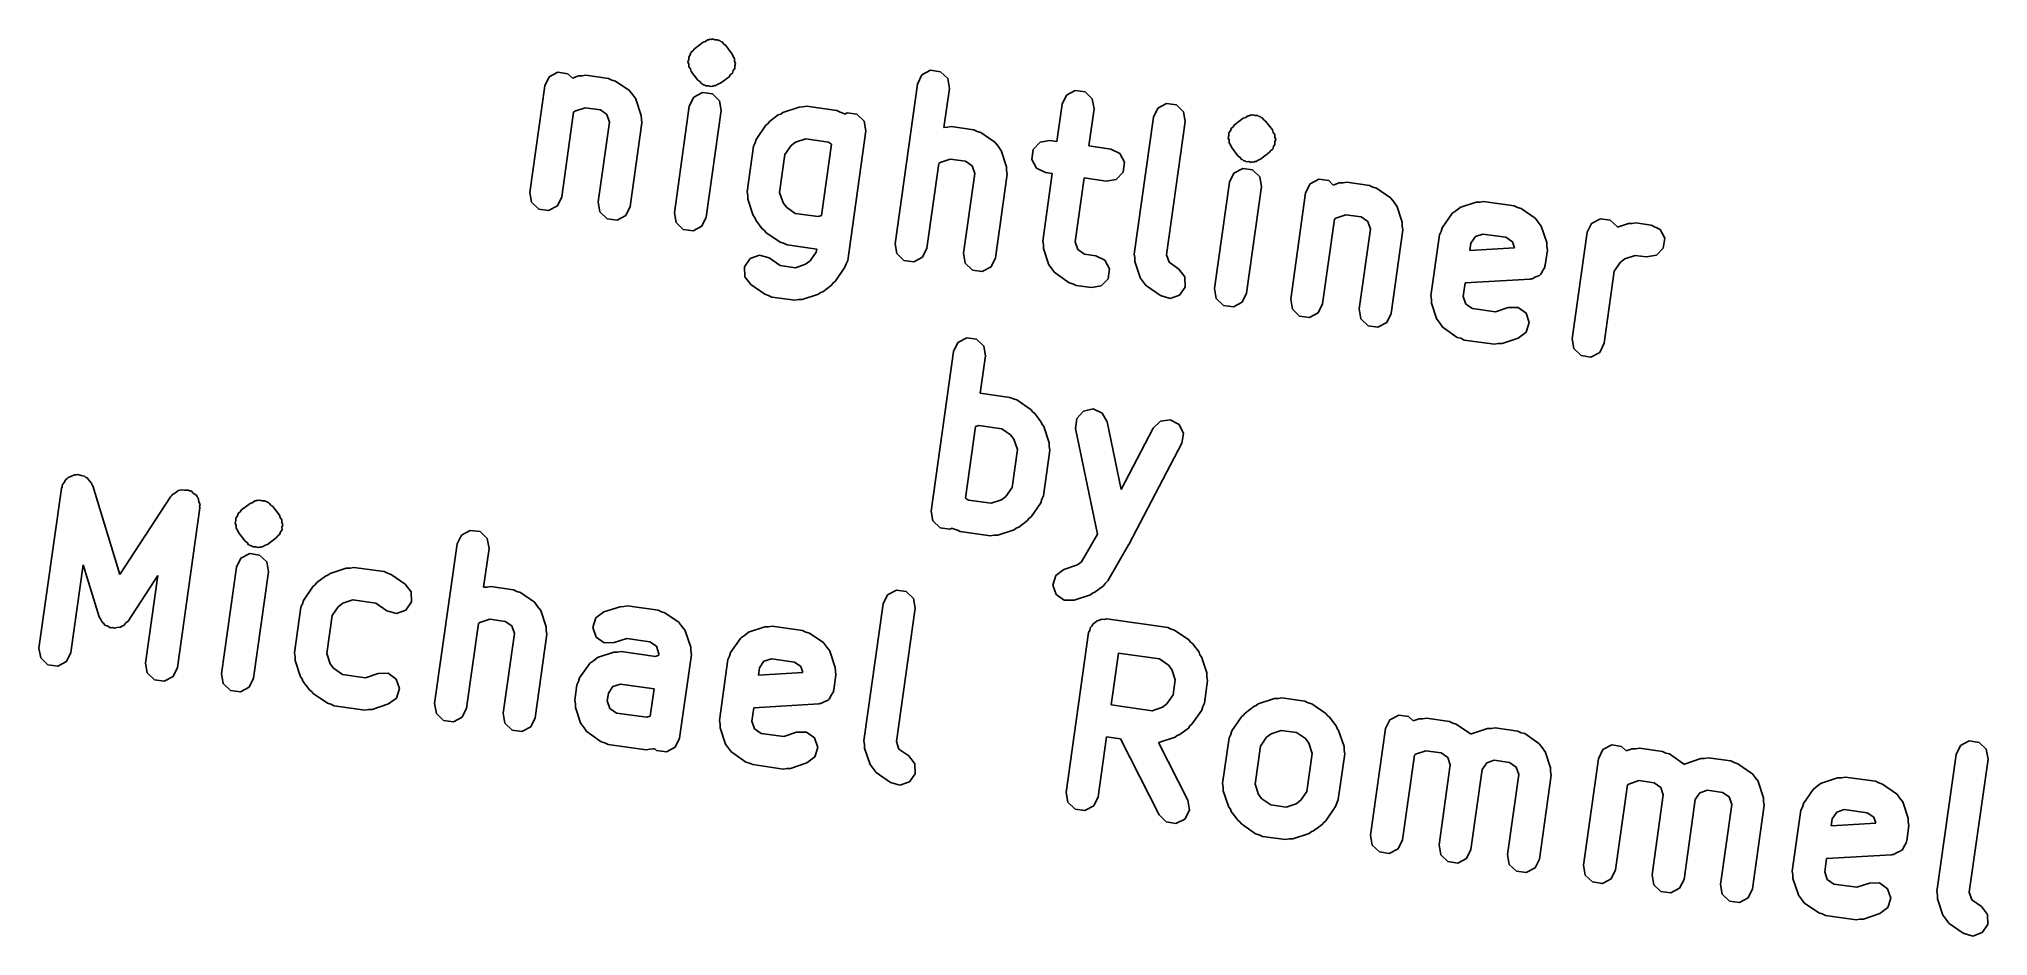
# Model space of a CAD drawing. Extents: x 33 to 173, y -118 to -38.
# Drawn here: x 33.34 to 45.42, y -114.24 to -108.68 of the extents above.
import ezdxf

# ---------------------------------------------------------------- set-up
doc = ezdxf.new("R2010")
doc.units = 0
doc.layers.add('BLACK', color=7, linetype='CONTINUOUS')

msp = doc.modelspace()

# ---------------------------------------------------------------- linework, layer by layer
at = {"layer": 'BLACK', "linetype": 'CONTINUOUS'}
for p, q in [((37.4054, -108.738), (37.4592, -108.697)), ((37.4592, -108.697), (37.4742, -108.692)), ((37.4742, -108.692), (37.4868, -108.683)), ((37.4868, -108.683), (37.4949, -108.683)), ((37.4949, -108.683), (37.502, -108.679)), ((37.502, -108.679), (37.51, -108.68)), ((37.51, -108.68), (37.5176, -108.677)), ((37.5176, -108.677), (37.5328, -108.682)), ((37.5328, -108.682), (37.5486, -108.682)), ((37.5486, -108.682), (37.5552, -108.686)), ((37.5552, -108.686), (37.5632, -108.687)), ((37.5632, -108.687), (37.569, -108.693)), ((37.569, -108.693), (37.5767, -108.695)), ((37.5767, -108.695), (37.5863, -108.708)), ((37.5863, -108.708), (37.5992, -108.717)), ((37.3656, -108.819), (37.3702, -108.804)), ((37.3708, -108.834), (37.3656, -108.819)), ((37.37, -108.789), (37.379, -108.776)), ((37.3702, -108.804), (37.37, -108.789)), ((37.379, -108.776), (37.3837, -108.76)), ((37.3837, -108.76), (37.3963, -108.751)), ((37.3963, -108.751), (37.4054, -108.738)), ((37.5992, -108.717), (37.6398, -108.771)), ((37.6398, -108.771), (37.6449, -108.786)), ((37.6449, -108.786), (37.6544, -108.798)), ((37.6544, -108.798), (37.6547, -108.814)), ((37.6547, -108.814), (37.6599, -108.829)), ((37.6599, -108.829), (37.6552, -108.844)), ((36.478, -108.967), (36.5051, -108.912)), ((36.5051, -108.912), (36.5597, -108.883)), ((36.5597, -108.883), (36.6209, -108.892)), ((36.6209, -108.892), (36.6493, -108.919)), ((36.6493, -108.919), (36.6866, -108.906)), ((36.6866, -108.906), (36.7097, -108.906)), ((36.7097, -108.906), (36.7324, -108.902)), ((36.7324, -108.902), (36.8739, -108.922)), ((36.8739, -108.922), (36.8946, -108.932)), ((36.8946, -108.932), (36.9167, -108.939)), ((36.9167, -108.939), (37.0044, -108.999)), ((37.371, -108.85), (37.3708, -108.834)), ((37.3806, -108.863), (37.371, -108.85)), ((37.3857, -108.878), (37.3806, -108.863)), ((37.4262, -108.932), (37.3857, -108.878)), ((37.4392, -108.941), (37.4262, -108.932)), ((37.4488, -108.953), (37.4392, -108.941)), ((37.5663, -108.951), (37.5513, -108.957)), ((37.6201, -108.911), (37.5663, -108.951)), ((37.6292, -108.898), (37.6201, -108.911)), ((37.6418, -108.888), (37.6292, -108.898)), ((37.6464, -108.873), (37.6418, -108.888)), ((37.6555, -108.86), (37.6464, -108.873)), ((37.6552, -108.844), (37.6555, -108.86)), ((38.7879, -108.956), (38.8149, -108.9)), ((38.8149, -108.9), (38.8695, -108.871)), ((38.8695, -108.871), (38.9307, -108.88)), ((38.9307, -108.88), (38.9752, -108.922)), ((38.9752, -108.922), (38.9859, -108.983)), ((36.3852, -109.628), (36.478, -108.967)), ((37.0044, -108.999), (37.0049, -109)), ((37.0049, -109), (37.0056, -109)), ((37.0056, -109), (37.0236, -109.024)), ((37.0236, -109.024), (37.0419, -109.048)), ((37.0419, -109.048), (37.042, -109.049)), ((37.042, -109.049), (37.0424, -109.05)), ((37.0424, -109.05), (37.0763, -109.151)), ((37.3739, -109.093), (37.401, -109.038)), ((37.401, -109.038), (37.4556, -109.009)), ((37.4565, -108.956), (37.4488, -108.953)), ((37.4556, -109.009), (37.5168, -109.017)), ((37.4623, -108.961), (37.4565, -108.956)), ((37.4703, -108.963), (37.4623, -108.961)), ((37.4769, -108.967), (37.4703, -108.963)), ((37.4927, -108.967), (37.4769, -108.967)), ((37.5079, -108.972), (37.4927, -108.967)), ((37.5155, -108.969), (37.5079, -108.972)), ((37.5235, -108.97), (37.5155, -108.969)), ((37.5168, -109.017), (37.5613, -109.06)), ((37.5306, -108.966), (37.5235, -108.97)), ((37.5387, -108.966), (37.5306, -108.966)), ((37.5513, -108.957), (37.5387, -108.966)), ((37.5613, -109.06), (37.572, -109.121)), ((38.6487, -109.946), (38.7879, -108.956)), ((38.9859, -108.983), (38.952, -109.225)), ((39.6838, -109.081), (39.7109, -109.026)), ((39.7109, -109.026), (39.7655, -108.997)), ((39.7655, -108.997), (39.8267, -109.005)), ((39.8267, -109.005), (39.8711, -109.048)), ((39.8711, -109.048), (39.8819, -109.109)), ((36.657, -109.131), (36.5833, -109.655)), ((36.6648, -109.125), (36.657, -109.131)), ((36.7279, -109.104), (36.6648, -109.125)), ((36.8227, -109.117), (36.7279, -109.104)), ((36.8096, -109.687), (36.8792, -109.192)), ((36.8635, -109.145), (36.8227, -109.117)), ((36.8792, -109.192), (36.8635, -109.145)), ((37.0763, -109.151), (37.0766, -109.174)), ((37.0766, -109.174), (37.0806, -109.196)), ((37.2812, -109.754), (37.3739, -109.093)), ((37.572, -109.121), (37.4792, -109.781)), ((37.8618, -109.201), (37.8711, -109.188)), ((37.8711, -109.188), (37.9249, -109.148)), ((37.9249, -109.148), (37.9402, -109.142)), ((37.9402, -109.142), (37.9532, -109.133)), ((37.9532, -109.133), (38.0542, -109.099)), ((38.0542, -109.099), (38.0772, -109.098)), ((38.0772, -109.098), (38.0999, -109.094)), ((38.0999, -109.094), (38.2885, -109.121)), ((38.2885, -109.121), (38.3093, -109.131)), ((38.3093, -109.131), (38.3314, -109.138)), ((38.3314, -109.138), (38.3378, -109.142)), ((38.3378, -109.142), (38.3516, -109.135)), ((38.3516, -109.135), (38.4128, -109.143)), ((38.4128, -109.143), (38.4572, -109.186)), ((38.4572, -109.186), (38.468, -109.247)), ((39.6513, -109.312), (39.6838, -109.081)), ((39.8819, -109.109), (39.8494, -109.34)), ((40.1304, -110.01), (40.2497, -109.161)), ((40.2497, -109.161), (40.2768, -109.105)), ((40.2768, -109.105), (40.3313, -109.076)), ((40.3313, -109.076), (40.3925, -109.085)), ((40.4477, -109.189), (40.3317, -110.014)), ((40.3925, -109.085), (40.437, -109.128)), ((40.437, -109.128), (40.4477, -109.189)), ((40.7535, -109.208), (40.8072, -109.168)), ((40.8072, -109.168), (40.8222, -109.163)), ((40.8222, -109.163), (40.8349, -109.153)), ((40.8349, -109.153), (40.8429, -109.153)), ((40.8429, -109.153), (40.8501, -109.149)), ((40.8501, -109.149), (40.858, -109.15)), ((40.858, -109.15), (40.8657, -109.148)), ((40.8657, -109.148), (40.8808, -109.152)), ((40.8808, -109.152), (40.8967, -109.152)), ((40.8967, -109.152), (40.9033, -109.157)), ((40.9033, -109.157), (40.9113, -109.158)), ((40.9113, -109.158), (40.9171, -109.163)), ((40.9171, -109.163), (40.9248, -109.166)), ((40.9248, -109.166), (40.9343, -109.178)), ((40.9343, -109.178), (40.9473, -109.188)), ((40.9473, -109.188), (40.9878, -109.241)), ((37.0806, -109.196), (37.0077, -109.715)), ((37.7819, -109.321), (37.7885, -109.299)), ((37.7885, -109.299), (37.8489, -109.211)), ((37.8489, -109.211), (37.8618, -109.201)), ((38.0955, -109.296), (38.0323, -109.317)), ((38.2373, -109.316), (38.0955, -109.296)), ((38.468, -109.247), (38.3553, -110.049)), ((38.952, -109.225), (38.9732, -109.224)), ((38.9732, -109.224), (38.9959, -109.22)), ((38.9959, -109.22), (39.1373, -109.24)), ((39.1373, -109.24), (39.1581, -109.25)), ((39.1581, -109.25), (39.1802, -109.257)), ((39.1802, -109.257), (39.2678, -109.317)), ((39.548, -109.317), (39.6089, -109.307)), ((39.6089, -109.307), (39.6513, -109.312)), ((40.7136, -109.29), (40.7183, -109.275)), ((40.7188, -109.305), (40.7136, -109.29)), ((40.718, -109.259), (40.7271, -109.246)), ((40.7183, -109.275), (40.718, -109.259)), ((40.7191, -109.321), (40.7188, -109.305)), ((40.7271, -109.246), (40.7317, -109.231)), ((40.7317, -109.231), (40.7444, -109.221)), ((40.7444, -109.221), (40.7535, -109.208)), ((40.9878, -109.241), (40.993, -109.256)), ((40.993, -109.256), (41.0025, -109.269)), ((41.0025, -109.269), (41.0028, -109.285)), ((41.0028, -109.285), (41.0079, -109.3)), ((41.0079, -109.3), (41.0033, -109.315)), ((37.7321, -109.625), (37.7718, -109.342)), ((37.7718, -109.342), (37.7819, -109.321)), ((37.9666, -109.393), (37.9334, -109.629)), ((38.0044, -109.338), (37.9666, -109.393)), ((38.0323, -109.317), (38.0044, -109.338)), ((38.1924, -109.771), (38.2547, -109.328)), ((38.2547, -109.328), (38.2373, -109.316)), ((38.9914, -109.422), (38.9282, -109.443)), ((39.0861, -109.435), (38.9914, -109.422)), ((39.1269, -109.463), (39.0861, -109.435)), ((39.2678, -109.317), (39.2683, -109.318)), ((39.2683, -109.318), (39.2691, -109.318)), ((39.2691, -109.318), (39.2871, -109.342)), ((39.2871, -109.342), (39.3054, -109.366)), ((39.3054, -109.366), (39.3054, -109.367)), ((39.3054, -109.367), (39.3059, -109.368)), ((39.3059, -109.368), (39.3398, -109.469)), ((39.4965, -109.423), (39.5051, -109.362)), ((39.5255, -109.477), (39.4965, -109.423)), ((39.5051, -109.362), (39.548, -109.317)), ((39.8494, -109.34), (39.9861, -109.36)), ((39.9861, -109.36), (40.0417, -109.387)), ((40.0417, -109.387), (40.0707, -109.441)), ((40.7286, -109.333), (40.7191, -109.321)), ((40.7338, -109.348), (40.7286, -109.333)), ((40.7743, -109.402), (40.7338, -109.348)), ((40.7873, -109.411), (40.7743, -109.402)), ((40.7968, -109.424), (40.7873, -109.411)), ((40.8045, -109.426), (40.7968, -109.424)), ((40.8103, -109.432), (40.8045, -109.426)), ((40.8183, -109.433), (40.8103, -109.432)), ((40.8249, -109.438), (40.8183, -109.433)), ((40.8994, -109.427), (40.8867, -109.437)), ((40.9143, -109.422), (40.8994, -109.427)), ((40.9681, -109.381), (40.9143, -109.422)), ((40.9772, -109.368), (40.9681, -109.381)), ((40.9899, -109.359), (40.9772, -109.368)), ((40.9945, -109.344), (40.9899, -109.359)), ((41.0036, -109.331), (40.9945, -109.344)), ((41.0033, -109.315), (41.0036, -109.331)), ((38.9205, -109.449), (38.8467, -109.974)), ((38.9282, -109.443), (38.9205, -109.449)), ((39.0731, -110.005), (39.1427, -109.51)), ((39.1427, -109.51), (39.1269, -109.463)), ((39.344, -109.515), (39.2711, -110.033)), ((39.3398, -109.469), (39.34, -109.492)), ((39.34, -109.492), (39.344, -109.515)), ((39.5811, -109.505), (39.5255, -109.477)), ((39.5645, -109.93), (39.6235, -109.511)), ((39.6235, -109.511), (39.5811, -109.505)), ((39.8216, -109.538), (39.7659, -109.935)), ((39.9583, -109.558), (39.8216, -109.538)), ((40.0192, -109.547), (39.9583, -109.558)), ((40.0621, -109.502), (40.0192, -109.547)), ((40.0707, -109.441), (40.0621, -109.502)), ((40.722, -109.564), (40.7491, -109.508)), ((40.7491, -109.508), (40.8037, -109.479)), ((40.8037, -109.479), (40.8649, -109.488)), ((40.8408, -109.437), (40.8249, -109.438)), ((40.8559, -109.442), (40.8408, -109.437)), ((40.8635, -109.439), (40.8559, -109.442)), ((40.8715, -109.441), (40.8635, -109.439)), ((40.8649, -109.488), (40.9093, -109.531)), ((40.8787, -109.437), (40.8715, -109.441)), ((40.8867, -109.437), (40.8787, -109.437)), ((40.9093, -109.531), (40.9201, -109.592)), ((41.2206, -109.575), (41.2752, -109.546)), ((41.2752, -109.546), (41.3364, -109.554)), ((41.3364, -109.554), (41.3649, -109.582)), ((36.3959, -109.689), (36.3852, -109.628)), ((36.5833, -109.655), (36.5562, -109.711)), ((37.7361, -109.647), (37.7321, -109.625)), ((37.7363, -109.67), (37.7361, -109.647)), ((37.7702, -109.771), (37.7363, -109.67)), ((37.9334, -109.629), (37.9546, -109.692)), ((40.6292, -110.224), (40.722, -109.564)), ((40.9201, -109.592), (40.8273, -110.252)), ((41.1008, -110.29), (41.1936, -109.63)), ((41.1936, -109.63), (41.2206, -109.575)), ((41.3649, -109.582), (41.4022, -109.569)), ((41.4022, -109.569), (41.4253, -109.569)), ((41.4253, -109.569), (41.448, -109.565)), ((41.448, -109.565), (41.5894, -109.585)), ((41.5894, -109.585), (41.6102, -109.595)), ((41.6102, -109.595), (41.6322, -109.602)), ((41.6322, -109.602), (41.7199, -109.662)), ((41.7199, -109.662), (41.7204, -109.663)), ((41.7204, -109.663), (41.7212, -109.663)), ((41.7212, -109.663), (41.7391, -109.687)), ((36.4404, -109.731), (36.3959, -109.689)), ((36.5016, -109.74), (36.4404, -109.731)), ((36.5562, -109.711), (36.5016, -109.74)), ((36.8203, -109.748), (36.8096, -109.687)), ((36.8648, -109.791), (36.8203, -109.748)), ((36.926, -109.8), (36.8648, -109.791)), ((36.9806, -109.771), (36.926, -109.8)), ((37.0077, -109.715), (36.9806, -109.771)), ((37.2919, -109.814), (37.2812, -109.754)), ((37.4792, -109.781), (37.4521, -109.837)), ((37.7799, -109.784), (37.7702, -109.771)), ((37.7851, -109.8), (37.7799, -109.784)), ((37.9546, -109.692), (37.9756, -109.72)), ((37.9756, -109.72), (38.0305, -109.758)), ((38.0305, -109.758), (38.1724, -109.778)), ((38.1724, -109.778), (38.1924, -109.771)), ((41.3726, -109.793), (41.2988, -110.318)), ((41.3803, -109.788), (41.3726, -109.793)), ((41.4435, -109.766), (41.3803, -109.788)), ((41.5382, -109.78), (41.4435, -109.766)), ((41.579, -109.808), (41.5382, -109.78)), ((41.7391, -109.687), (41.7575, -109.711)), ((41.7575, -109.711), (41.7575, -109.712)), ((41.7575, -109.712), (41.758, -109.712)), ((41.758, -109.712), (41.7919, -109.813)), ((42.0392, -109.848), (42.0996, -109.76)), ((42.0996, -109.76), (42.1002, -109.76)), ((42.1002, -109.76), (42.1004, -109.759)), ((42.1004, -109.759), (42.1247, -109.741)), ((42.1247, -109.741), (42.1486, -109.723)), ((42.1486, -109.723), (42.1494, -109.723)), ((42.1494, -109.723), (42.1501, -109.722)), ((42.1501, -109.722), (42.251, -109.689)), ((42.251, -109.689), (42.2741, -109.688)), ((42.2741, -109.688), (42.2968, -109.684)), ((42.2968, -109.684), (42.4854, -109.711)), ((42.4854, -109.711), (42.5061, -109.721)), ((42.5061, -109.721), (42.5282, -109.727)), ((42.5282, -109.727), (42.6159, -109.788)), ((42.6159, -109.788), (42.6164, -109.789)), ((42.6164, -109.789), (42.6171, -109.789)), ((42.6171, -109.789), (42.6351, -109.813)), ((42.9654, -109.82), (43.02, -109.791)), ((43.02, -109.791), (43.0812, -109.799)), ((37.3364, -109.857), (37.2919, -109.814)), ((37.3976, -109.866), (37.3364, -109.857)), ((37.4521, -109.837), (37.3976, -109.866)), ((37.8257, -109.853), (37.7851, -109.8)), ((37.8389, -109.863), (37.8257, -109.853)), ((37.8488, -109.876), (37.8389, -109.863)), ((37.9365, -109.936), (37.8488, -109.876)), ((41.5252, -110.35), (41.5948, -109.855)), ((41.5948, -109.855), (41.579, -109.808)), ((41.7961, -109.859), (41.7232, -110.378)), ((41.7919, -109.813), (41.7921, -109.836)), ((41.7921, -109.836), (41.7961, -109.859)), ((41.9695, -110.268), (42.0225, -109.891)), ((42.0225, -109.891), (42.0326, -109.87)), ((42.0326, -109.87), (42.0392, -109.848)), ((42.2453, -109.901), (42.2172, -109.942)), ((42.2923, -109.886), (42.2453, -109.901)), ((42.4342, -109.906), (42.2923, -109.886)), ((42.475, -109.934), (42.4342, -109.906)), ((42.6351, -109.813), (42.6535, -109.837)), ((42.6535, -109.837), (42.6535, -109.838)), ((42.6535, -109.838), (42.654, -109.838)), ((42.654, -109.838), (42.6879, -109.939)), ((42.8455, -110.536), (42.9383, -109.875)), ((42.9383, -109.875), (42.9654, -109.82)), ((43.0812, -109.799), (43.1256, -109.842)), ((43.1256, -109.842), (43.1259, -109.844)), ((43.1259, -109.844), (43.1941, -109.821)), ((43.1941, -109.821), (43.2172, -109.821)), ((43.2172, -109.821), (43.2399, -109.817)), ((43.2399, -109.817), (43.3342, -109.83)), ((43.3342, -109.83), (43.3897, -109.857)), ((43.3897, -109.857), (43.4188, -109.912)), ((43.4188, -109.912), (43.4102, -109.973)), ((37.7161, -110.088), (37.7512, -110.037)), ((37.7512, -110.037), (37.8095, -110.017)), ((37.8095, -110.017), (37.8687, -110.034)), ((37.8687, -110.034), (37.937, -110.081)), ((37.9586, -109.943), (37.9365, -109.936)), ((37.9793, -109.953), (37.9586, -109.943)), ((38.1632, -109.979), (37.9793, -109.953)), ((38.1227, -110.052), (38.1605, -109.998)), ((38.1605, -109.998), (38.1632, -109.979)), ((38.6594, -110.007), (38.6487, -109.946)), ((38.7039, -110.05), (38.6594, -110.007)), ((38.8196, -110.029), (38.7651, -110.058)), ((38.8467, -109.974), (38.8196, -110.029)), ((39.0838, -110.066), (39.0731, -110.005)), ((39.2711, -110.033), (39.244, -110.089)), ((39.5685, -109.953), (39.5645, -109.93)), ((39.5688, -109.976), (39.5685, -109.953)), ((39.6027, -110.077), (39.5688, -109.976)), ((39.7659, -109.935), (39.7816, -109.982)), ((39.7816, -109.982), (39.8224, -110.01)), ((39.8224, -110.01), (39.8934, -110.02)), ((39.8934, -110.02), (39.9489, -110.047)), ((40.1344, -110.032), (40.1304, -110.01)), ((40.1346, -110.056), (40.1344, -110.032)), ((40.3317, -110.014), (40.3475, -110.061)), ((42.2172, -109.942), (42.211, -109.987)), ((42.211, -109.987), (42.4874, -109.971)), ((42.4874, -109.971), (42.475, -109.934)), ((42.6921, -109.985), (42.6788, -110.079)), ((42.6879, -109.939), (42.6881, -109.962)), ((42.6881, -109.962), (42.6921, -109.985)), ((43.1722, -110.039), (43.1444, -110.06)), ((43.2354, -110.018), (43.1722, -110.039)), ((43.3064, -110.028), (43.2354, -110.018)), ((43.3672, -110.017), (43.3064, -110.028)), ((43.4102, -109.973), (43.3672, -110.017)), ((37.7177, -110.15), (37.7161, -110.088)), ((37.7553, -110.199), (37.7177, -110.15)), ((37.937, -110.081), (38.0317, -110.095)), ((38.0317, -110.095), (38.0949, -110.073)), ((38.0949, -110.073), (38.1227, -110.052)), ((38.3386, -110.092), (38.2782, -110.179)), ((38.3452, -110.07), (38.3386, -110.092)), ((38.3553, -110.049), (38.3452, -110.07)), ((38.7651, -110.058), (38.7039, -110.05)), ((39.1283, -110.109), (39.0838, -110.066)), ((39.1895, -110.118), (39.1283, -110.109)), ((39.244, -110.089), (39.1895, -110.118)), ((39.6031, -110.078), (39.6027, -110.077)), ((39.6215, -110.102), (39.6031, -110.078)), ((39.6031, -110.078), (39.6031, -110.078)), ((39.6395, -110.127), (39.6215, -110.102)), ((39.6402, -110.127), (39.6395, -110.127)), ((39.6407, -110.127), (39.6402, -110.127)), ((39.7284, -110.188), (39.6407, -110.127)), ((39.9489, -110.047), (39.9779, -110.101)), ((39.9779, -110.101), (39.9693, -110.163)), ((40.1685, -110.156), (40.1346, -110.056)), ((40.169, -110.157), (40.1685, -110.156)), ((40.169, -110.158), (40.169, -110.157)), ((40.1874, -110.182), (40.169, -110.158)), ((40.3475, -110.061), (40.4077, -110.103)), ((40.4077, -110.103), (40.4453, -110.152)), ((40.4453, -110.152), (40.4468, -110.214)), ((42.6195, -110.152), (42.5972, -110.164)), ((42.6432, -110.143), (42.6195, -110.152)), ((42.6464, -110.138), (42.6432, -110.143)), ((42.6517, -110.135), (42.6464, -110.138)), ((42.6628, -110.112), (42.6517, -110.135)), ((42.6765, -110.091), (42.6628, -110.112)), ((42.6788, -110.079), (42.6762, -110.085)), ((42.6762, -110.085), (42.6765, -110.091)), ((43.1066, -110.115), (43.0436, -110.563)), ((43.1444, -110.06), (43.1066, -110.115)), ((37.8429, -110.259), (37.7553, -110.199)), ((37.865, -110.266), (37.8429, -110.259)), ((37.8858, -110.276), (37.865, -110.266)), ((38.0272, -110.296), (37.8858, -110.276)), ((38.1739, -110.258), (38.073, -110.292)), ((38.1869, -110.248), (38.1739, -110.258)), ((38.2023, -110.243), (38.1869, -110.248)), ((38.256, -110.202), (38.2023, -110.243)), ((38.2653, -110.189), (38.256, -110.202)), ((38.2782, -110.179), (38.2653, -110.189)), ((39.7505, -110.194), (39.7284, -110.188)), ((39.7712, -110.205), (39.7505, -110.194)), ((39.8655, -110.218), (39.7712, -110.205)), ((39.9264, -110.207), (39.8655, -110.218)), ((39.9693, -110.163), (39.9264, -110.207)), ((40.2053, -110.206), (40.1874, -110.182)), ((40.2061, -110.206), (40.2053, -110.206)), ((40.2066, -110.207), (40.2061, -110.206)), ((40.2943, -110.267), (40.2066, -110.207)), ((40.3535, -110.285), (40.2943, -110.267)), ((40.4118, -110.264), (40.3535, -110.285)), ((40.4468, -110.214), (40.4118, -110.264)), ((40.6399, -110.285), (40.6292, -110.224)), ((40.8273, -110.252), (40.8002, -110.307)), ((41.9735, -110.291), (41.9695, -110.268)), ((42.1826, -110.189), (42.1708, -110.273)), ((42.1708, -110.273), (42.1866, -110.32)), ((42.5856, -110.165), (42.1826, -110.189)), ((42.5912, -110.163), (42.5856, -110.165)), ((42.5972, -110.164), (42.5912, -110.163)), ((38.0499, -110.292), (38.0272, -110.296)), ((38.073, -110.292), (38.0499, -110.292)), ((40.6844, -110.328), (40.6399, -110.285)), ((40.7456, -110.337), (40.6844, -110.328)), ((40.8002, -110.307), (40.7456, -110.337)), ((41.1115, -110.351), (41.1008, -110.29)), ((41.156, -110.394), (41.1115, -110.351)), ((41.2172, -110.403), (41.156, -110.394)), ((41.2717, -110.374), (41.2172, -110.403)), ((41.2988, -110.318), (41.2717, -110.374)), ((41.5359, -110.411), (41.5252, -110.35)), ((41.7232, -110.378), (41.6961, -110.433)), ((41.9737, -110.314), (41.9735, -110.291)), ((42.0076, -110.415), (41.9737, -110.314)), ((42.1866, -110.32), (42.2274, -110.348)), ((42.2274, -110.348), (42.3692, -110.368)), ((42.3692, -110.368), (42.4478, -110.341)), ((42.4478, -110.341), (42.5096, -110.341)), ((42.5096, -110.341), (42.5599, -110.377)), ((42.5599, -110.377), (42.5796, -110.435)), ((41.5804, -110.454), (41.5359, -110.411)), ((41.6416, -110.462), (41.5804, -110.454)), ((41.6961, -110.433), (41.6416, -110.462)), ((42.0081, -110.416), (42.0076, -110.415)), ((42.0264, -110.44), (42.0081, -110.416)), ((42.0081, -110.416), (42.0081, -110.416)), ((42.0444, -110.465), (42.0264, -110.44)), ((42.0452, -110.465), (42.0444, -110.465)), ((42.0456, -110.465), (42.0452, -110.465)), ((42.1333, -110.526), (42.0456, -110.465)), ((42.5611, -110.494), (42.5115, -110.531)), ((42.5796, -110.435), (42.5611, -110.494)), ((38.8726, -111.603), (39.0118, -110.613)), ((39.0118, -110.613), (39.0389, -110.557)), ((39.0389, -110.557), (39.0934, -110.528)), ((39.0934, -110.528), (39.1546, -110.537)), ((39.1546, -110.537), (39.1991, -110.58)), ((39.2098, -110.641), (39.1773, -110.872)), ((39.1991, -110.58), (39.2098, -110.641)), ((42.1554, -110.532), (42.1333, -110.526)), ((42.1762, -110.543), (42.1554, -110.532)), ((42.3648, -110.569), (42.1762, -110.543)), ((42.3875, -110.565), (42.3648, -110.569)), ((42.4105, -110.565), (42.3875, -110.565)), ((42.5115, -110.531), (42.4105, -110.565)), ((42.8563, -110.596), (42.8455, -110.536)), ((42.9007, -110.639), (42.8563, -110.596)), ((42.9619, -110.648), (42.9007, -110.639)), ((43.0165, -110.619), (42.9619, -110.648)), ((43.0436, -110.563), (43.0165, -110.619)), ((39.1773, -110.872), (39.3613, -110.898)), ((39.3613, -110.898), (39.382, -110.908)), ((39.382, -110.908), (39.4041, -110.914)), ((39.4041, -110.914), (39.4918, -110.975)), ((39.4918, -110.975), (39.5016, -110.987)), ((39.5016, -110.987), (39.5149, -110.997)), ((39.5149, -110.997), (39.5554, -111.051)), ((39.7749, -111.028), (39.8166, -110.983)), ((39.8166, -110.983), (39.8771, -110.97)), ((39.8771, -110.97), (39.9334, -110.996)), ((39.9334, -110.996), (39.964, -111.049)), ((39.1482, -111.079), (39.0859, -111.523)), ((39.1682, -111.072), (39.1482, -111.079)), ((39.31, -111.092), (39.1682, -111.072)), ((39.3649, -111.13), (39.31, -111.092)), ((39.5554, -111.051), (39.5607, -111.066)), ((39.5607, -111.066), (39.5703, -111.079)), ((39.5703, -111.079), (39.6042, -111.18)), ((39.7681, -111.09), (39.7749, -111.028)), ((39.9035, -111.746), (39.7681, -111.09)), ((39.964, -111.049), (40.0504, -111.468)), ((40.0504, -111.468), (40.249, -111.089)), ((40.249, -111.089), (40.2932, -111.046)), ((40.2932, -111.046), (40.3544, -111.037)), ((40.3544, -111.037), (40.4091, -111.066)), ((40.4091, -111.066), (40.4365, -111.121)), ((40.4365, -111.121), (40.4262, -111.182)), ((39.3859, -111.158), (39.3649, -111.13)), ((39.3739, -111.457), (39.4071, -111.221)), ((39.4071, -111.221), (39.3859, -111.158)), ((39.6085, -111.226), (39.5687, -111.509)), ((39.6042, -111.18), (39.6045, -111.203)), ((39.6045, -111.203), (39.6085, -111.226)), ((40.4262, -111.182), (40.0976, -111.809)), ((33.3435, -112.452), (33.4827, -111.462)), ((33.4827, -111.462), (33.487, -111.453)), ((33.487, -111.453), (33.4872, -111.443)), ((33.4872, -111.443), (33.5002, -111.426)), ((33.5002, -111.426), (33.5098, -111.406)), ((33.5098, -111.406), (33.5184, -111.401)), ((33.5184, -111.401), (33.5243, -111.394)), ((33.5243, -111.394), (33.5451, -111.387)), ((33.5451, -111.387), (33.5643, -111.377)), ((33.5643, -111.377), (33.5741, -111.378)), ((33.5741, -111.378), (33.5834, -111.375)), ((33.5834, -111.375), (33.604, -111.383)), ((33.604, -111.383), (33.6256, -111.386)), ((33.6256, -111.386), (33.6326, -111.392)), ((33.6326, -111.392), (33.6419, -111.396)), ((33.6419, -111.396), (33.6544, -111.413)), ((33.6544, -111.413), (33.67, -111.429)), ((33.67, -111.429), (33.6717, -111.438)), ((33.6717, -111.438), (33.6773, -111.446)), ((33.6773, -111.446), (33.8453, -111.995)), ((34.17, -111.499), (34.1892, -111.489)), ((34.1892, -111.489), (34.2061, -111.475)), ((34.2061, -111.475), (34.2159, -111.474)), ((34.2159, -111.474), (34.2245, -111.47)), ((34.2245, -111.47), (34.2461, -111.473)), ((34.2461, -111.473), (34.2678, -111.472)), ((34.2678, -111.472), (34.276, -111.477)), ((34.276, -111.477), (34.2857, -111.478)), ((34.2857, -111.478), (34.3014, -111.493)), ((39.3361, -111.512), (39.3739, -111.457)), ((33.8453, -111.995), (34.158, -111.514)), ((34.158, -111.514), (34.1657, -111.508)), ((34.1657, -111.508), (34.17, -111.499)), ((34.3409, -111.582), (34.2017, -112.572)), ((34.3014, -111.493), (34.3196, -111.505)), ((34.3196, -111.505), (34.3231, -111.514)), ((34.3231, -111.514), (34.3302, -111.521)), ((34.3302, -111.521), (34.334, -111.543)), ((34.334, -111.543), (34.3418, -111.563)), ((34.3418, -111.563), (34.3392, -111.573)), ((34.3392, -111.573), (34.3409, -111.582)), ((34.5778, -111.618), (34.5904, -111.608)), ((34.5904, -111.608), (34.5995, -111.595)), ((34.5995, -111.595), (34.6533, -111.555)), ((34.6533, -111.555), (34.6682, -111.55)), ((34.6682, -111.55), (34.6809, -111.54)), ((34.6809, -111.54), (34.689, -111.54)), ((34.689, -111.54), (34.6961, -111.536)), ((34.6961, -111.536), (34.7041, -111.537)), ((34.7041, -111.537), (34.7117, -111.535)), ((34.7117, -111.535), (34.7268, -111.539)), ((34.7268, -111.539), (34.7427, -111.539)), ((34.7427, -111.539), (34.7493, -111.544)), ((34.7493, -111.544), (34.7573, -111.545)), ((34.7573, -111.545), (34.7631, -111.55)), ((34.7631, -111.55), (34.7708, -111.553)), ((34.7708, -111.553), (34.7803, -111.565)), ((34.7803, -111.565), (34.7933, -111.574)), ((34.7933, -111.574), (34.8338, -111.628)), ((38.8833, -111.664), (38.8726, -111.603)), ((39.0859, -111.523), (39.1032, -111.534)), ((39.1032, -111.534), (39.2451, -111.554)), ((39.2451, -111.554), (39.3083, -111.533)), ((39.3083, -111.533), (39.3361, -111.512)), ((39.552, -111.551), (39.4916, -111.639)), ((39.5586, -111.529), (39.552, -111.551)), ((39.5687, -111.509), (39.5586, -111.529)), ((34.5597, -111.677), (34.5643, -111.662)), ((34.5648, -111.692), (34.5597, -111.677)), ((34.564, -111.646), (34.5731, -111.633)), ((34.5643, -111.662), (34.564, -111.646)), ((34.5651, -111.708), (34.5648, -111.692)), ((34.5746, -111.72), (34.5651, -111.708)), ((34.5731, -111.633), (34.5778, -111.618)), ((34.5798, -111.735), (34.5746, -111.72)), ((34.8338, -111.628), (34.839, -111.643)), ((34.839, -111.643), (34.8485, -111.656)), ((34.8496, -111.718), (34.8405, -111.731)), ((34.8485, -111.656), (34.8488, -111.672)), ((34.8488, -111.672), (34.854, -111.687)), ((34.854, -111.687), (34.8493, -111.702)), ((34.8493, -111.702), (34.8496, -111.718)), ((35.9619, -111.751), (36.0164, -111.722)), ((36.0164, -111.722), (36.0776, -111.73)), ((36.0776, -111.73), (36.1221, -111.773)), ((38.9278, -111.707), (38.8833, -111.664)), ((38.989, -111.715), (38.9278, -111.707)), ((39.0027, -111.708), (38.989, -111.715)), ((39.0092, -111.713), (39.0027, -111.708)), ((39.0313, -111.719), (39.0092, -111.713)), ((39.052, -111.729), (39.0313, -111.719)), ((39.2406, -111.756), (39.052, -111.729)), ((39.3873, -111.718), (39.2864, -111.752)), ((39.4003, -111.708), (39.3873, -111.718)), ((39.4157, -111.703), (39.4003, -111.708)), ((39.4695, -111.662), (39.4157, -111.703)), ((39.4788, -111.649), (39.4695, -111.662)), ((39.4916, -111.639), (39.4788, -111.649)), ((34.6203, -111.789), (34.5798, -111.735)), ((34.6333, -111.798), (34.6203, -111.789)), ((34.6428, -111.811), (34.6333, -111.798)), ((34.6506, -111.813), (34.6428, -111.811)), ((34.6564, -111.819), (34.6506, -111.813)), ((34.6643, -111.82), (34.6564, -111.819)), ((34.671, -111.824), (34.6643, -111.82)), ((34.6868, -111.824), (34.671, -111.824)), ((34.7019, -111.829), (34.6868, -111.824)), ((34.7096, -111.826), (34.7019, -111.829)), ((34.7176, -111.827), (34.7096, -111.826)), ((34.7247, -111.824), (34.7176, -111.827)), ((34.7328, -111.823), (34.7247, -111.824)), ((34.7454, -111.814), (34.7328, -111.823)), ((34.7604, -111.809), (34.7454, -111.814)), ((34.8142, -111.768), (34.7604, -111.809)), ((34.8232, -111.755), (34.8142, -111.768)), ((34.8359, -111.746), (34.8232, -111.755)), ((34.8405, -111.731), (34.8359, -111.746)), ((35.7956, -112.796), (35.9348, -111.806)), ((35.9348, -111.806), (35.9619, -111.751)), ((36.1328, -111.834), (36.0989, -112.075)), ((36.1221, -111.773), (36.1328, -111.834)), ((39.2633, -111.752), (39.2406, -111.756)), ((39.2864, -111.752), (39.2633, -111.752)), ((39.805, -111.918), (39.9035, -111.746)), ((40.0958, -111.812), (39.9684, -112.035)), ((40.0962, -111.811), (40.0958, -111.812)), ((40.0976, -111.809), (40.0962, -111.811)), ((33.618, -111.936), (33.5416, -112.48)), ((33.7168, -112.258), (33.618, -111.936)), ((34.4752, -112.611), (34.568, -111.951)), ((34.568, -111.951), (34.5951, -111.895)), ((34.5951, -111.895), (34.6497, -111.866)), ((34.6497, -111.866), (34.7109, -111.875)), ((34.7109, -111.875), (34.7554, -111.918)), ((34.7554, -111.918), (34.7661, -111.979)), ((35.1473, -111.99), (35.2482, -111.956)), ((35.2482, -111.956), (35.2713, -111.956)), ((35.2713, -111.956), (35.294, -111.952)), ((35.294, -111.952), (35.4826, -111.978)), ((39.6454, -112.002), (39.695, -111.965)), ((39.695, -111.965), (39.7806, -111.936)), ((39.7806, -111.936), (39.805, -111.918)), ((34.0801, -112.001), (33.8962, -112.284)), ((34.0037, -112.545), (34.0801, -112.001)), ((34.7661, -111.979), (34.6733, -112.639)), ((34.9826, -112.156), (35.043, -112.068)), ((35.043, -112.068), (35.0559, -112.059)), ((35.0559, -112.059), (35.0652, -112.045)), ((35.0652, -112.045), (35.119, -112.005)), ((35.119, -112.005), (35.1343, -112)), ((35.1343, -112), (35.1473, -111.99)), ((35.4826, -111.978), (35.5033, -111.988)), ((35.5033, -111.988), (35.5254, -111.995)), ((35.5254, -111.995), (35.6131, -112.055)), ((35.6131, -112.055), (35.6507, -112.104)), ((36.0989, -112.075), (36.1201, -112.075)), ((36.1201, -112.075), (36.1428, -112.071)), ((36.1428, -112.071), (36.2843, -112.091)), ((36.2843, -112.091), (36.305, -112.101)), ((38.6026, -112.122), (38.6572, -112.093)), ((38.6572, -112.093), (38.7184, -112.101)), ((39.6269, -112.061), (39.6454, -112.002)), ((39.6466, -112.119), (39.6269, -112.061)), ((39.9418, -112.065), (39.888, -112.106)), ((39.9534, -112.049), (39.9418, -112.065)), ((39.9684, -112.035), (39.9534, -112.049)), ((34.9262, -112.482), (34.9659, -112.199)), ((34.9659, -112.199), (34.976, -112.178)), ((34.976, -112.178), (34.9826, -112.156)), ((35.1985, -112.195), (35.1607, -112.25)), ((35.2264, -112.174), (35.1985, -112.195)), ((35.2895, -112.153), (35.2264, -112.174)), ((35.4314, -112.173), (35.2895, -112.153)), ((35.4997, -112.22), (35.4314, -112.173)), ((35.6522, -112.166), (35.6172, -112.217)), ((35.6507, -112.104), (35.6522, -112.166)), ((36.305, -112.101), (36.3271, -112.108)), ((36.3271, -112.108), (36.4148, -112.168)), ((36.4148, -112.168), (36.4153, -112.169)), ((36.4153, -112.169), (36.416, -112.169)), ((36.416, -112.169), (36.434, -112.193)), ((36.434, -112.193), (36.4523, -112.217)), ((36.8449, -112.228), (36.9458, -112.195)), ((36.9458, -112.195), (36.9689, -112.194)), ((36.9689, -112.194), (36.9916, -112.19)), ((36.9916, -112.19), (37.1802, -112.217)), ((38.4562, -113.026), (38.5755, -112.177)), ((38.5755, -112.177), (38.6026, -112.122)), ((38.7735, -112.205), (38.6575, -113.031)), ((38.7184, -112.101), (38.7628, -112.144)), ((38.7628, -112.144), (38.7735, -112.205)), ((39.6969, -112.155), (39.6466, -112.119)), ((39.7587, -112.155), (39.6969, -112.155)), ((39.8596, -112.121), (39.7587, -112.155)), ((39.8727, -112.111), (39.8596, -112.121)), ((39.888, -112.106), (39.8727, -112.111)), ((33.7278, -112.274), (33.7168, -112.258)), ((33.7347, -112.292), (33.7278, -112.274)), ((33.7451, -112.299), (33.7347, -112.292)), ((33.7522, -112.309), (33.7451, -112.299)), ((33.7704, -112.315), (33.7522, -112.309)), ((33.7865, -112.326), (33.7704, -112.315)), ((33.7989, -112.325), (33.7865, -112.326)), ((33.8107, -112.329), (33.7989, -112.325)), ((33.829, -112.324), (33.8107, -112.329)), ((33.8482, -112.323), (33.829, -112.324)), ((33.8579, -112.315), (33.8482, -112.323)), ((33.8698, -112.311), (33.8579, -112.315)), ((33.8813, -112.296), (33.8698, -112.311)), ((33.8962, -112.284), (33.8813, -112.296)), ((35.1607, -112.25), (35.1275, -112.486)), ((35.5589, -112.238), (35.4997, -112.22)), ((35.6172, -112.217), (35.5589, -112.238)), ((36.0674, -112.299), (35.9937, -112.824)), ((36.0752, -112.294), (36.0674, -112.299)), ((36.1383, -112.272), (36.0752, -112.294)), ((36.2331, -112.286), (36.1383, -112.272)), ((36.2738, -112.314), (36.2331, -112.286)), ((36.2896, -112.361), (36.2738, -112.314)), ((36.4523, -112.217), (36.4524, -112.218)), ((36.4524, -112.218), (36.4528, -112.219)), ((36.4528, -112.219), (36.4867, -112.319)), ((36.4867, -112.319), (36.487, -112.343)), ((36.7767, -112.324), (36.7953, -112.265)), ((36.7964, -112.383), (36.7767, -112.324)), ((36.7953, -112.265), (36.8449, -112.228)), ((37.1802, -112.217), (37.2009, -112.227)), ((37.2009, -112.227), (37.223, -112.234)), ((37.223, -112.234), (37.3107, -112.294)), ((37.3107, -112.294), (37.3112, -112.295)), ((37.3112, -112.295), (37.312, -112.295)), ((37.312, -112.295), (37.3299, -112.319)), ((37.3299, -112.319), (37.3483, -112.343)), ((37.7409, -112.354), (37.8418, -112.32)), ((37.8418, -112.32), (37.8649, -112.32)), ((37.8649, -112.32), (37.8876, -112.316)), ((37.8876, -112.316), (38.0762, -112.343)), ((39.8556, -112.342), (39.8578, -112.326)), ((39.8578, -112.326), (39.8688, -112.315)), ((39.8688, -112.315), (39.8758, -112.301)), ((39.8758, -112.301), (39.8898, -112.293)), ((39.8898, -112.293), (39.9008, -112.282)), ((39.9008, -112.282), (39.9164, -112.279)), ((39.9164, -112.279), (39.9304, -112.272)), ((39.9304, -112.272), (39.946, -112.274)), ((39.946, -112.274), (39.9616, -112.271)), ((39.9616, -112.271), (40.3389, -112.324)), ((40.3389, -112.324), (40.3596, -112.334)), ((40.3596, -112.334), (40.3817, -112.341)), ((33.3542, -112.513), (33.3435, -112.452)), ((36.22, -112.856), (36.2896, -112.361)), ((36.491, -112.365), (36.4181, -112.884)), ((36.487, -112.343), (36.491, -112.365)), ((36.8468, -112.419), (36.7964, -112.383)), ((36.9086, -112.418), (36.8468, -112.419)), ((36.9871, -112.392), (36.9086, -112.418)), ((37.129, -112.412), (36.9871, -112.392)), ((37.1698, -112.44), (37.129, -112.412)), ((37.1856, -112.487), (37.1698, -112.44)), ((37.3483, -112.343), (37.3483, -112.344)), ((37.3483, -112.344), (37.3488, -112.344)), ((37.3488, -112.344), (37.3827, -112.445)), ((37.3827, -112.445), (37.3829, -112.468)), ((37.6299, -112.48), (37.6904, -112.392)), ((37.6904, -112.392), (37.691, -112.392)), ((37.691, -112.392), (37.6912, -112.391)), ((37.6912, -112.391), (37.7155, -112.373)), ((37.7155, -112.373), (37.7394, -112.355)), ((37.7394, -112.355), (37.7402, -112.355)), ((37.7402, -112.355), (37.7409, -112.354)), ((38.0762, -112.343), (38.0969, -112.353)), ((38.0969, -112.353), (38.119, -112.359)), ((38.119, -112.359), (38.2067, -112.42)), ((38.2067, -112.42), (38.2072, -112.42)), ((38.2072, -112.42), (38.2079, -112.421)), ((38.2079, -112.421), (38.2259, -112.445)), ((38.2259, -112.445), (38.2442, -112.469)), ((39.7095, -113.347), (39.8487, -112.356)), ((39.8487, -112.356), (39.8556, -112.342)), ((40.3817, -112.341), (40.4694, -112.401)), ((40.4694, -112.401), (40.4792, -112.414)), ((40.4792, -112.414), (40.4925, -112.423)), ((40.4925, -112.423), (40.533, -112.477)), ((33.3987, -112.556), (33.3542, -112.513)), ((33.4599, -112.564), (33.3987, -112.556)), ((33.5145, -112.535), (33.4599, -112.564)), ((33.5416, -112.48), (33.5145, -112.535)), ((34.0144, -112.605), (34.0037, -112.545)), ((34.2017, -112.572), (34.1747, -112.628)), ((34.9302, -112.505), (34.9262, -112.482)), ((34.9304, -112.528), (34.9302, -112.505)), ((34.9643, -112.629), (34.9304, -112.528)), ((35.1275, -112.486), (35.1487, -112.55)), ((35.1487, -112.55), (35.1697, -112.577)), ((36.6942, -112.637), (36.7546, -112.549)), ((36.7546, -112.549), (36.7553, -112.549)), ((36.7553, -112.549), (36.7555, -112.548)), ((36.7555, -112.548), (36.7797, -112.53)), ((36.7797, -112.53), (36.8037, -112.512)), ((36.8037, -112.512), (36.8045, -112.512)), ((36.8045, -112.512), (36.8051, -112.511)), ((36.8051, -112.511), (36.9061, -112.477)), ((36.9061, -112.477), (36.9291, -112.477)), ((36.9291, -112.477), (36.9518, -112.473)), ((36.9518, -112.473), (37.1642, -112.503)), ((37.1642, -112.503), (37.1842, -112.496)), ((37.1842, -112.496), (37.1856, -112.487)), ((37.3869, -112.491), (37.314, -113.01)), ((37.3829, -112.468), (37.3869, -112.491)), ((37.5602, -112.9), (37.6133, -112.523)), ((37.6133, -112.523), (37.6234, -112.502)), ((37.6234, -112.502), (37.6299, -112.48)), ((37.808, -112.574), (37.8018, -112.619)), ((37.8361, -112.533), (37.808, -112.574)), ((37.8831, -112.518), (37.8361, -112.533)), ((38.025, -112.538), (37.8831, -112.518)), ((38.0658, -112.566), (38.025, -112.538)), ((38.0782, -112.603), (38.0658, -112.566)), ((38.2442, -112.469), (38.2443, -112.47)), ((38.2443, -112.47), (38.2447, -112.47)), ((38.2447, -112.47), (38.2786, -112.571)), ((38.2786, -112.571), (38.2789, -112.594)), ((40.0328, -112.483), (39.9878, -112.804)), ((40.2877, -112.519), (40.0328, -112.483)), ((40.3426, -112.557), (40.2877, -112.519)), ((40.3636, -112.585), (40.3426, -112.557)), ((40.533, -112.477), (40.5383, -112.493)), ((40.5383, -112.493), (40.548, -112.506)), ((40.548, -112.506), (40.5819, -112.606)), ((34.0589, -112.648), (34.0144, -112.605)), ((34.1201, -112.657), (34.0589, -112.648)), ((34.1747, -112.628), (34.1201, -112.657)), ((34.486, -112.672), (34.4752, -112.611)), ((34.5304, -112.715), (34.486, -112.672)), ((34.6462, -112.694), (34.5916, -112.723)), ((34.6733, -112.639), (34.6462, -112.694)), ((34.9739, -112.642), (34.9643, -112.629)), ((34.9792, -112.657), (34.9739, -112.642)), ((35.0198, -112.711), (34.9792, -112.657)), ((35.1697, -112.577), (35.2246, -112.615)), ((35.2246, -112.615), (35.3665, -112.635)), ((35.3665, -112.635), (35.445, -112.609)), ((35.445, -112.609), (35.5068, -112.608)), ((35.5068, -112.608), (35.5572, -112.644)), ((35.5572, -112.644), (35.5769, -112.703)), ((36.6643, -112.774), (36.6775, -112.68)), ((36.6775, -112.68), (36.6877, -112.659)), ((36.6877, -112.659), (36.6942, -112.637)), ((36.9004, -112.69), (36.8723, -112.731)), ((36.9474, -112.675), (36.9004, -112.69)), ((37.1551, -112.704), (36.9474, -112.675)), ((37.8018, -112.619), (38.0782, -112.603)), ((38.2829, -112.617), (38.2696, -112.711)), ((38.2789, -112.594), (38.2829, -112.617)), ((40.3848, -112.648), (40.3636, -112.585)), ((40.3715, -112.742), (40.3848, -112.648)), ((40.5861, -112.652), (40.5662, -112.794)), ((40.5819, -112.606), (40.5821, -112.63)), ((40.5821, -112.63), (40.5861, -112.652)), ((34.5916, -112.723), (34.5304, -112.715)), ((35.033, -112.72), (35.0198, -112.711)), ((35.0429, -112.733), (35.033, -112.72)), ((35.1306, -112.793), (35.0429, -112.733)), ((35.1527, -112.8), (35.1306, -112.793)), ((35.1734, -112.81), (35.1527, -112.8)), ((35.362, -112.836), (35.1734, -112.81)), ((35.5087, -112.798), (35.4078, -112.832)), ((35.5583, -112.762), (35.5087, -112.798)), ((35.5769, -112.703), (35.5583, -112.762)), ((35.8063, -112.857), (35.7956, -112.796)), ((36.6683, -112.797), (36.6643, -112.774)), ((36.6685, -112.82), (36.6683, -112.797)), ((36.8723, -112.731), (36.8656, -112.779)), ((36.8656, -112.779), (36.8814, -112.826)), ((37.1312, -112.874), (37.1551, -112.704)), ((38.1764, -112.797), (37.7734, -112.821)), ((38.182, -112.795), (38.1764, -112.797)), ((38.188, -112.796), (38.182, -112.795)), ((38.2103, -112.784), (38.188, -112.796)), ((38.2339, -112.775), (38.2103, -112.784)), ((38.2372, -112.77), (38.2339, -112.775)), ((38.2425, -112.767), (38.2372, -112.77)), ((38.2536, -112.744), (38.2425, -112.767)), ((38.2673, -112.723), (38.2536, -112.744)), ((38.2696, -112.711), (38.267, -112.717)), ((38.267, -112.717), (38.2673, -112.723)), ((39.9878, -112.804), (40.2426, -112.84)), ((40.3058, -112.818), (40.3336, -112.797)), ((40.3336, -112.797), (40.3715, -112.742)), ((40.5561, -112.814), (40.5495, -112.837)), ((40.5662, -112.794), (40.5561, -112.814)), ((40.8182, -112.854), (40.8719, -112.813)), ((40.8719, -112.813), (40.8873, -112.808)), ((40.8873, -112.808), (40.9003, -112.798)), ((40.9003, -112.798), (41.0012, -112.765)), ((41.0012, -112.765), (41.0243, -112.764)), ((41.0243, -112.764), (41.047, -112.76)), ((41.047, -112.76), (41.1885, -112.78)), ((41.1885, -112.78), (41.2092, -112.79)), ((41.2092, -112.79), (41.2313, -112.797)), ((41.2313, -112.797), (41.319, -112.857)), ((35.3847, -112.832), (35.362, -112.836)), ((35.4078, -112.832), (35.3847, -112.832)), ((35.8508, -112.9), (35.8063, -112.857)), ((35.912, -112.909), (35.8508, -112.9)), ((35.9666, -112.88), (35.912, -112.909)), ((35.9937, -112.824), (35.9666, -112.88)), ((36.2307, -112.917), (36.22, -112.856)), ((36.2752, -112.96), (36.2307, -112.917)), ((36.4181, -112.884), (36.391, -112.939)), ((36.7024, -112.921), (36.6685, -112.82)), ((36.7029, -112.922), (36.7024, -112.921)), ((36.7213, -112.946), (36.7029, -112.922)), ((36.7029, -112.922), (36.7029, -112.922)), ((36.8814, -112.826), (36.9222, -112.854)), ((36.9222, -112.854), (37.1112, -112.88)), ((37.1112, -112.88), (37.1312, -112.874)), ((37.5642, -112.923), (37.5602, -112.9)), ((37.5645, -112.946), (37.5642, -112.923)), ((37.7734, -112.821), (37.7616, -112.905)), ((37.7616, -112.905), (37.7774, -112.952)), ((40.2426, -112.84), (40.3058, -112.818)), ((40.4763, -112.934), (40.467, -112.947)), ((40.4891, -112.924), (40.4763, -112.934)), ((40.5495, -112.837), (40.4891, -112.924)), ((40.7356, -112.965), (40.796, -112.877)), ((40.796, -112.877), (40.8089, -112.867)), ((40.8089, -112.867), (40.8182, -112.854)), ((41.319, -112.857), (41.3288, -112.87)), ((41.3288, -112.87), (41.3421, -112.879)), ((41.3421, -112.879), (41.3826, -112.933)), ((41.3826, -112.933), (41.3879, -112.949)), ((41.6885, -112.951), (41.7156, -112.896)), ((41.7156, -112.896), (41.7702, -112.867)), ((41.7702, -112.867), (41.8314, -112.875)), ((41.8314, -112.875), (41.8599, -112.903)), ((41.8599, -112.903), (41.8972, -112.89)), ((41.8972, -112.89), (41.9202, -112.89)), ((41.9202, -112.89), (41.9429, -112.886)), ((41.9429, -112.886), (42.0844, -112.906)), ((42.0844, -112.906), (42.1051, -112.916)), ((42.1051, -112.916), (42.1272, -112.923)), ((42.1272, -112.923), (42.2149, -112.983)), ((36.3364, -112.968), (36.2752, -112.96)), ((36.391, -112.939), (36.3364, -112.968)), ((36.7392, -112.971), (36.7213, -112.946)), ((36.74, -112.971), (36.7392, -112.971)), ((36.7405, -112.971), (36.74, -112.971)), ((36.8282, -113.032), (36.7405, -112.971)), ((36.8503, -113.038), (36.8282, -113.032)), ((36.871, -113.049), (36.8503, -113.038)), ((37.1068, -113.082), (36.871, -113.049)), ((37.314, -113.01), (37.2869, -113.065)), ((37.5984, -113.047), (37.5645, -112.946)), ((37.5989, -113.048), (37.5984, -113.047)), ((37.6172, -113.072), (37.5989, -113.048)), ((37.5989, -113.048), (37.5989, -113.048)), ((37.7774, -112.952), (37.8182, -112.98)), ((37.8182, -112.98), (37.96, -113)), ((37.96, -113), (38.0386, -112.973)), ((38.0386, -112.973), (38.1004, -112.973)), ((38.1004, -112.973), (38.1507, -113.008)), ((38.1507, -113.008), (38.1704, -113.067)), ((38.4602, -113.049), (38.4562, -113.026)), ((38.4604, -113.072), (38.4602, -113.049)), ((38.6575, -113.031), (38.6733, -113.078)), ((39.9599, -113.002), (39.9076, -113.374)), ((40.0451, -113.014), (39.9599, -113.002)), ((40.2853, -113.485), (40.0451, -113.014)), ((40.2839, -113.037), (40.2813, -113.037)), ((40.2813, -113.037), (40.4635, -113.395)), ((40.3848, -113.003), (40.2839, -113.037)), ((40.3979, -112.993), (40.3848, -113.003)), ((40.4132, -112.988), (40.3979, -112.993)), ((40.467, -112.947), (40.4132, -112.988)), ((40.6791, -113.29), (40.7189, -113.007)), ((40.7189, -113.007), (40.729, -112.987)), ((40.729, -112.987), (40.7356, -112.965)), ((40.9137, -113.059), (40.8805, -113.295)), ((40.9515, -113.004), (40.9137, -113.059)), ((40.9794, -112.983), (40.9515, -113.004)), ((41.0425, -112.962), (40.9794, -112.983)), ((41.1372, -112.975), (41.0425, -112.962)), ((41.1921, -113.013), (41.1372, -112.975)), ((41.2131, -113.041), (41.1921, -113.013)), ((41.2343, -113.104), (41.2131, -113.041)), ((41.3879, -112.949), (41.3975, -112.962)), ((41.3975, -112.962), (41.4314, -113.062)), ((41.5957, -113.612), (41.6885, -112.951)), ((42.2149, -112.983), (42.2154, -112.984)), ((42.2154, -112.984), (42.2162, -112.984)), ((42.2162, -112.984), (42.2175, -112.986)), ((42.2175, -112.986), (42.2192, -112.984)), ((42.2192, -112.984), (42.22, -112.984)), ((42.22, -112.984), (42.2206, -112.984)), ((42.2206, -112.984), (42.3216, -112.95)), ((42.3216, -112.95), (42.3446, -112.95)), ((42.3446, -112.95), (42.3673, -112.946)), ((42.3673, -112.946), (42.5088, -112.966)), ((42.5088, -112.966), (42.5295, -112.976)), ((42.5295, -112.976), (42.5516, -112.982)), ((42.5516, -112.982), (42.6393, -113.043)), ((42.6393, -113.043), (42.6398, -113.043)), ((42.6398, -113.043), (42.6406, -113.044)), ((42.6406, -113.044), (42.6585, -113.068)), ((43.036, -113.081), (43.0906, -113.052)), ((43.0906, -113.052), (43.1518, -113.061)), ((45.2244, -113.112), (45.2515, -113.056)), ((45.2515, -113.056), (45.3061, -113.027)), ((45.3061, -113.027), (45.3673, -113.036)), ((45.3673, -113.036), (45.4118, -113.079)), ((37.1295, -113.078), (37.1068, -113.082)), ((37.1525, -113.077), (37.1295, -113.078)), ((37.1599, -113.075), (37.1525, -113.077)), ((37.1712, -113.086), (37.1599, -113.075)), ((37.2324, -113.094), (37.1712, -113.086)), ((37.2869, -113.065), (37.2324, -113.094)), ((37.6352, -113.097), (37.6172, -113.072)), ((37.636, -113.097), (37.6352, -113.097)), ((37.6364, -113.097), (37.636, -113.097)), ((37.7241, -113.158), (37.6364, -113.097)), ((37.7462, -113.164), (37.7241, -113.158)), ((37.7669, -113.174), (37.7462, -113.164)), ((37.9556, -113.201), (37.7669, -113.174)), ((38.1023, -113.163), (38.0013, -113.197)), ((38.1519, -113.126), (38.1023, -113.163)), ((38.1704, -113.067), (38.1519, -113.126)), ((38.4943, -113.173), (38.4604, -113.072)), ((38.4948, -113.173), (38.4943, -113.173)), ((38.4948, -113.174), (38.4948, -113.173)), ((38.5132, -113.198), (38.4948, -113.174)), ((38.6733, -113.078), (38.7335, -113.119)), ((38.7335, -113.119), (38.7711, -113.168)), ((38.7711, -113.168), (38.7727, -113.23)), ((41.2011, -113.34), (41.2343, -113.104)), ((41.4357, -113.108), (41.3959, -113.391)), ((41.4314, -113.062), (41.4317, -113.086)), ((41.4317, -113.086), (41.4357, -113.108)), ((41.8676, -113.115), (41.7938, -113.639)), ((41.8753, -113.109), (41.8676, -113.115)), ((41.9385, -113.088), (41.8753, -113.109)), ((42.0332, -113.101), (41.9385, -113.088)), ((42.0202, -113.671), (42.0898, -113.176)), ((42.074, -113.129), (42.0332, -113.101)), ((42.0898, -113.176), (42.074, -113.129)), ((42.3159, -113.163), (42.2878, -113.204)), ((42.3629, -113.147), (42.3159, -113.163)), ((42.4576, -113.16), (42.3629, -113.147)), ((42.4984, -113.189), (42.4576, -113.16)), ((42.6585, -113.068), (42.6769, -113.092)), ((42.6769, -113.092), (42.6769, -113.093)), ((42.6769, -113.093), (42.6774, -113.093)), ((42.6774, -113.093), (42.7113, -113.194)), ((42.9161, -113.797), (43.0089, -113.137)), ((43.0089, -113.137), (43.036, -113.081)), ((43.1518, -113.061), (43.1802, -113.089)), ((43.1802, -113.089), (43.2175, -113.076)), ((43.2175, -113.076), (43.2406, -113.076)), ((43.2406, -113.076), (43.2633, -113.072)), ((43.2633, -113.072), (43.4048, -113.092)), ((43.4048, -113.092), (43.4255, -113.102)), ((43.4255, -113.102), (43.4476, -113.108)), ((43.4476, -113.108), (43.5353, -113.169)), ((43.5353, -113.169), (43.5358, -113.169)), ((43.5358, -113.169), (43.5365, -113.17)), ((43.5365, -113.17), (43.5378, -113.171)), ((43.5378, -113.171), (43.5396, -113.17)), ((43.5396, -113.17), (43.5404, -113.17)), ((43.5404, -113.17), (43.541, -113.17)), ((43.541, -113.17), (43.6419, -113.136)), ((43.6419, -113.136), (43.665, -113.135)), ((43.665, -113.135), (43.6877, -113.131)), ((43.6877, -113.131), (43.8292, -113.151)), ((43.8292, -113.151), (43.8499, -113.161)), ((43.8499, -113.161), (43.872, -113.168)), ((43.872, -113.168), (43.9597, -113.228)), ((45.1051, -113.961), (45.2244, -113.112)), ((45.4225, -113.14), (45.3065, -113.965)), ((45.4118, -113.079), (45.4225, -113.14)), ((37.9783, -113.197), (37.9556, -113.201)), ((38.0013, -113.197), (37.9783, -113.197)), ((38.5312, -113.222), (38.5132, -113.198)), ((38.5319, -113.223), (38.5312, -113.222)), ((38.5324, -113.223), (38.5319, -113.223)), ((38.6201, -113.284), (38.5324, -113.223)), ((38.6793, -113.301), (38.6201, -113.284)), ((38.7376, -113.281), (38.6793, -113.301)), ((38.7727, -113.23), (38.7376, -113.281)), ((40.6831, -113.313), (40.6791, -113.29)), ((40.8805, -113.295), (40.9017, -113.358)), ((42.2878, -113.204), (42.2182, -113.699)), ((42.4445, -113.731), (42.5142, -113.236)), ((42.5142, -113.236), (42.4984, -113.189)), ((42.7155, -113.24), (42.6426, -113.759)), ((42.7113, -113.194), (42.7115, -113.217)), ((42.7115, -113.217), (42.7155, -113.24)), ((43.1879, -113.3), (43.1142, -113.825)), ((43.1957, -113.294), (43.1879, -113.3)), ((43.2588, -113.273), (43.1957, -113.294)), ((43.3536, -113.286), (43.2588, -113.273)), ((43.3943, -113.315), (43.3536, -113.286)), ((43.9597, -113.228), (43.9601, -113.229)), ((43.9601, -113.229), (43.9609, -113.229)), ((43.9609, -113.229), (43.9789, -113.253)), ((43.9789, -113.253), (43.9972, -113.277)), ((43.9972, -113.277), (43.9973, -113.278)), ((43.9973, -113.278), (43.9977, -113.279)), ((43.9977, -113.279), (44.0316, -113.38)), ((44.3644, -113.308), (44.3884, -113.289)), ((44.3884, -113.289), (44.3892, -113.289)), ((44.3892, -113.289), (44.3898, -113.289)), ((44.3898, -113.289), (44.4907, -113.255)), ((44.4907, -113.255), (44.5138, -113.255)), ((44.5138, -113.255), (44.5365, -113.251)), ((44.5365, -113.251), (44.7251, -113.277)), ((44.7251, -113.277), (44.7458, -113.287)), ((44.7458, -113.287), (44.7679, -113.294)), ((44.7679, -113.294), (44.8556, -113.354)), ((39.7203, -113.407), (39.7095, -113.347)), ((39.7647, -113.45), (39.7203, -113.407)), ((39.9076, -113.374), (39.8805, -113.43)), ((40.4635, -113.395), (40.4732, -113.456)), ((40.6834, -113.336), (40.6831, -113.313)), ((40.7173, -113.437), (40.6834, -113.336)), ((40.9017, -113.358), (40.9227, -113.386)), ((40.9227, -113.386), (40.9776, -113.424)), ((41.0723, -113.437), (41.1355, -113.416)), ((41.1355, -113.416), (41.1633, -113.395)), ((41.1633, -113.395), (41.2011, -113.34)), ((41.3858, -113.412), (41.3792, -113.434)), ((41.3959, -113.391), (41.3858, -113.412)), ((43.3405, -113.857), (43.4101, -113.361)), ((43.4101, -113.361), (43.3943, -113.315)), ((43.6082, -113.389), (43.5386, -113.885)), ((43.6363, -113.349), (43.6082, -113.389)), ((43.6832, -113.333), (43.6363, -113.349)), ((43.778, -113.346), (43.6832, -113.333)), ((43.7649, -113.916), (43.8345, -113.421)), ((43.8187, -113.374), (43.778, -113.346)), ((43.8345, -113.421), (43.8187, -113.374)), ((44.0316, -113.38), (44.0319, -113.403)), ((44.0319, -113.403), (44.0359, -113.426)), ((44.2723, -113.437), (44.2789, -113.415)), ((44.2789, -113.415), (44.3393, -113.327)), ((44.3393, -113.327), (44.3399, -113.326)), ((44.3399, -113.326), (44.3402, -113.326)), ((44.3402, -113.326), (44.3644, -113.308)), ((44.8556, -113.354), (44.8561, -113.355)), ((44.8561, -113.355), (44.8569, -113.355)), ((44.8569, -113.355), (44.8748, -113.379)), ((44.8748, -113.379), (44.8932, -113.403)), ((44.8932, -113.403), (44.8932, -113.404)), ((44.8932, -113.404), (44.8937, -113.405)), ((44.8937, -113.405), (44.9276, -113.506)), ((39.8259, -113.459), (39.7647, -113.45)), ((39.8805, -113.43), (39.8259, -113.459)), ((40.329, -113.529), (40.2853, -113.485)), ((40.39, -113.539), (40.329, -113.529)), ((40.4451, -113.511), (40.39, -113.539)), ((40.4732, -113.456), (40.4451, -113.511)), ((40.7269, -113.45), (40.7173, -113.437)), ((40.7322, -113.465), (40.7269, -113.45)), ((40.7727, -113.519), (40.7322, -113.465)), ((40.786, -113.529), (40.7727, -113.519)), ((40.7959, -113.541), (40.786, -113.529)), ((40.8836, -113.602), (40.7959, -113.541)), ((40.9776, -113.424), (41.0723, -113.437)), ((41.306, -113.532), (41.2967, -113.545)), ((41.3188, -113.522), (41.306, -113.532)), ((41.3792, -113.434), (41.3188, -113.522)), ((44.0359, -113.426), (43.963, -113.944)), ((44.2092, -113.835), (44.2622, -113.457)), ((44.2622, -113.457), (44.2723, -113.437)), ((44.457, -113.509), (44.4507, -113.553)), ((44.4507, -113.553), (44.7271, -113.537)), ((44.4851, -113.468), (44.457, -113.509)), ((44.532, -113.452), (44.4851, -113.468)), ((44.6739, -113.472), (44.532, -113.452)), ((44.7147, -113.5), (44.6739, -113.472)), ((44.7271, -113.537), (44.7147, -113.5)), ((44.9276, -113.506), (44.9278, -113.529)), ((44.9278, -113.529), (44.9318, -113.551)), ((40.9056, -113.608), (40.8836, -113.602)), ((40.9264, -113.619), (40.9056, -113.608)), ((41.0678, -113.638), (40.9264, -113.619)), ((41.0905, -113.634), (41.0678, -113.638)), ((41.1136, -113.634), (41.0905, -113.634)), ((41.2145, -113.6), (41.1136, -113.634)), ((41.2275, -113.591), (41.2145, -113.6)), ((41.2429, -113.585), (41.2275, -113.591)), ((41.2967, -113.545), (41.2429, -113.585)), ((41.6065, -113.672), (41.5957, -113.612)), ((41.7938, -113.639), (41.7667, -113.695)), ((44.9163, -113.657), (44.9026, -113.679)), ((44.9186, -113.646), (44.9159, -113.651)), ((44.9159, -113.651), (44.9163, -113.657)), ((44.9318, -113.551), (44.9186, -113.646)), ((41.6509, -113.715), (41.6065, -113.672)), ((41.7121, -113.724), (41.6509, -113.715)), ((41.7667, -113.695), (41.7121, -113.724)), ((42.0309, -113.732), (42.0202, -113.671)), ((42.0753, -113.775), (42.0309, -113.732)), ((42.1365, -113.784), (42.0753, -113.775)), ((42.1911, -113.755), (42.1365, -113.784)), ((42.2182, -113.699), (42.1911, -113.755)), ((42.4553, -113.792), (42.4445, -113.731)), ((42.6426, -113.759), (42.6155, -113.814)), ((44.4223, -113.755), (44.4105, -113.839)), ((44.8253, -113.732), (44.4223, -113.755)), ((44.8309, -113.73), (44.8253, -113.732)), ((44.8369, -113.73), (44.8309, -113.73)), ((44.8593, -113.718), (44.8369, -113.73)), ((44.8829, -113.709), (44.8593, -113.718)), ((44.8861, -113.704), (44.8829, -113.709)), ((44.8915, -113.701), (44.8861, -113.704)), ((44.9026, -113.679), (44.8915, -113.701)), ((42.4997, -113.835), (42.4553, -113.792)), ((42.5609, -113.843), (42.4997, -113.835)), ((42.6155, -113.814), (42.5609, -113.843)), ((42.9268, -113.858), (42.9161, -113.797)), ((42.9713, -113.901), (42.9268, -113.858)), ((43.0325, -113.91), (42.9713, -113.901)), ((43.0871, -113.881), (43.0325, -113.91)), ((43.1142, -113.825), (43.0871, -113.881)), ((43.3512, -113.918), (43.3405, -113.857)), ((43.5386, -113.885), (43.5115, -113.94)), ((44.2132, -113.857), (44.2092, -113.835)), ((44.2134, -113.88), (44.2132, -113.857)), ((44.2473, -113.981), (44.2134, -113.88)), ((44.4105, -113.839), (44.4263, -113.886)), ((44.4263, -113.886), (44.4671, -113.914)), ((43.3957, -113.961), (43.3512, -113.918)), ((43.4569, -113.969), (43.3957, -113.961)), ((43.5115, -113.94), (43.4569, -113.969)), ((43.7756, -113.977), (43.7649, -113.916)), ((43.8201, -114.02), (43.7756, -113.977)), ((43.8813, -114.029), (43.8201, -114.02)), ((43.9359, -114), (43.8813, -114.029)), ((43.963, -113.944), (43.9359, -114)), ((44.2478, -113.982), (44.2473, -113.981)), ((44.2478, -113.983), (44.2478, -113.982)), ((44.2662, -114.007), (44.2478, -113.983)), ((44.2841, -114.031), (44.2662, -114.007)), ((44.4671, -113.914), (44.609, -113.934)), ((44.609, -113.934), (44.6875, -113.908)), ((44.6875, -113.908), (44.7493, -113.907)), ((44.7493, -113.907), (44.7997, -113.943)), ((44.7997, -113.943), (44.8194, -114.002)), ((44.8194, -114.002), (44.8008, -114.06)), ((45.1091, -113.983), (45.1051, -113.961)), ((45.1094, -114.006), (45.1091, -113.983)), ((45.1433, -114.107), (45.1094, -114.006)), ((45.3065, -113.965), (45.3223, -114.012)), ((45.3223, -114.012), (45.3825, -114.053)), ((44.2849, -114.031), (44.2841, -114.031)), ((44.2854, -114.032), (44.2849, -114.031)), ((44.3731, -114.092), (44.2854, -114.032)), ((44.3952, -114.099), (44.3731, -114.092)), ((44.4159, -114.109), (44.3952, -114.099)), ((44.6045, -114.135), (44.4159, -114.109)), ((44.6272, -114.131), (44.6045, -114.135)), ((44.6503, -114.131), (44.6272, -114.131)), ((44.7512, -114.097), (44.6503, -114.131)), ((44.8008, -114.06), (44.7512, -114.097)), ((45.1438, -114.108), (45.1433, -114.107)), ((45.1438, -114.109), (45.1438, -114.108)), ((45.1621, -114.133), (45.1438, -114.109)), ((45.1801, -114.157), (45.1621, -114.133)), ((45.3825, -114.053), (45.4201, -114.103)), ((45.4201, -114.103), (45.4216, -114.164)), ((45.1809, -114.157), (45.1801, -114.157)), ((45.1813, -114.158), (45.1809, -114.157)), ((45.269, -114.218), (45.1813, -114.158)), ((45.3283, -114.236), (45.269, -114.218)), ((45.3865, -114.215), (45.3283, -114.236)), ((45.4216, -114.164), (45.3865, -114.215))]:
    msp.add_line(p, q, dxfattribs=at)

doc.saveas('drawing.dxf')
